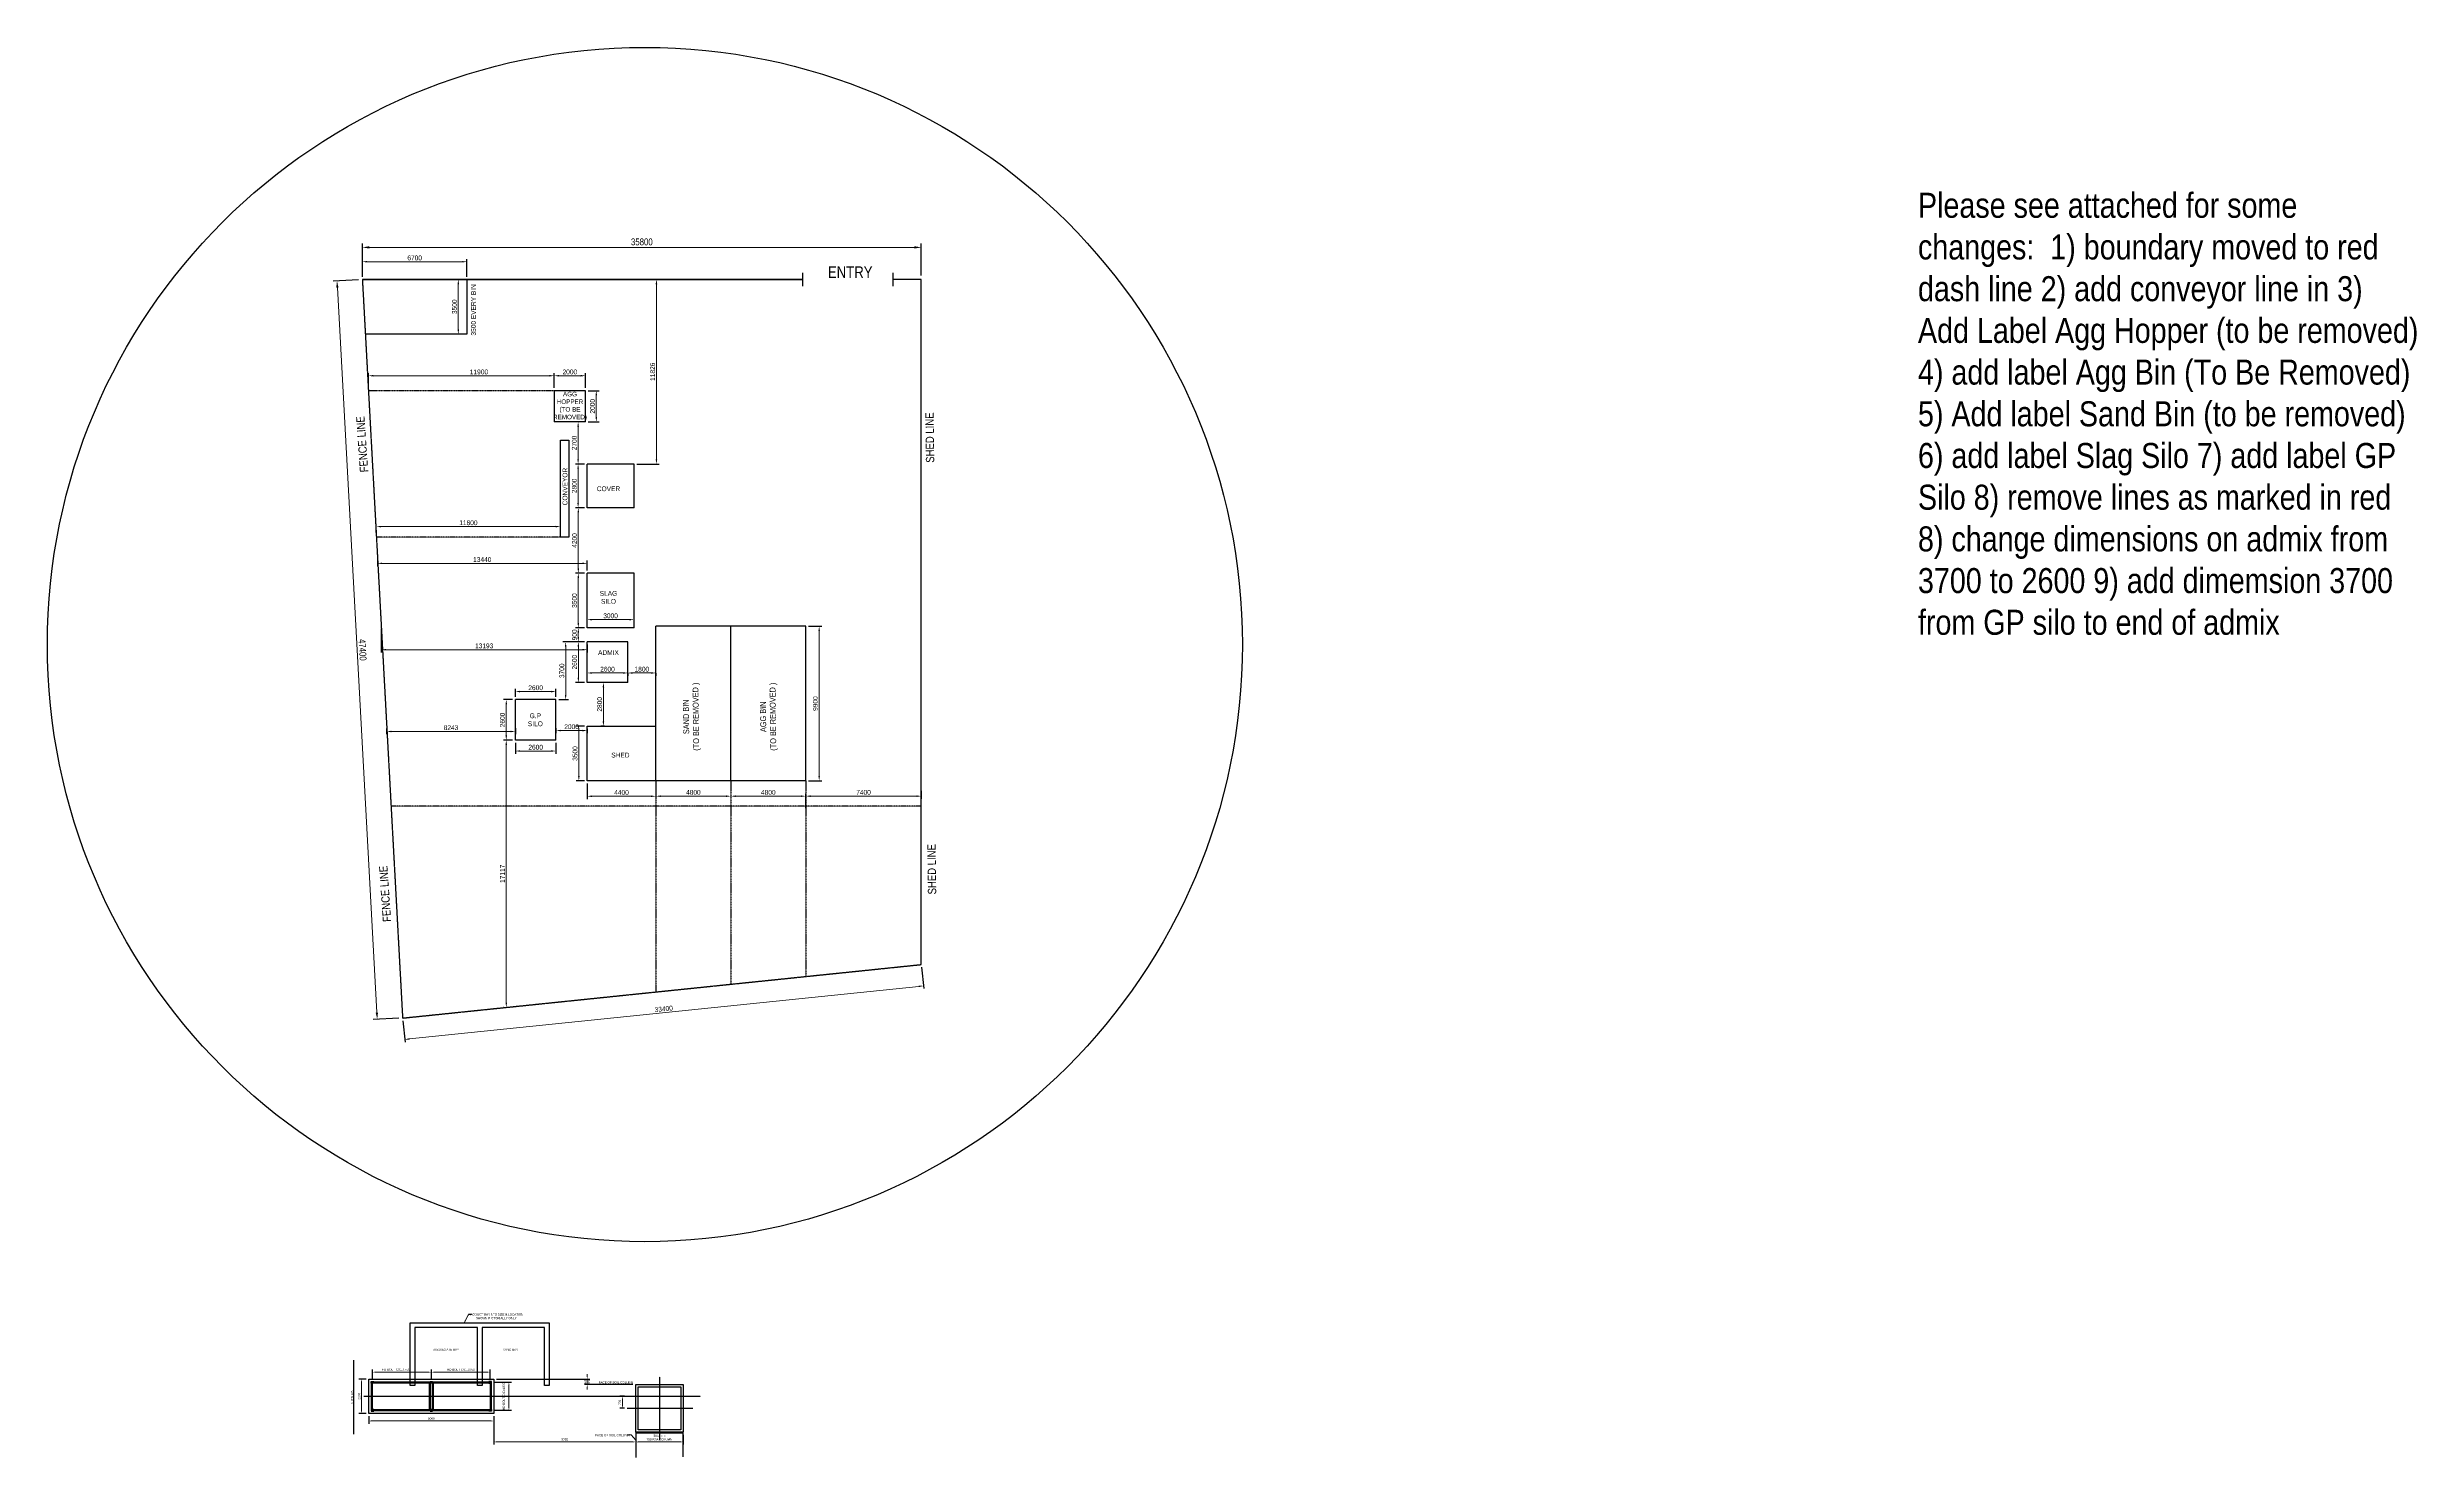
# Model space of a CAD drawing. Header units: metres. Extents: x 3919971 to 4071715, y -230135 to -139763.
import ezdxf

# ---------------------------------------------------------------- set-up
doc = ezdxf.new("R2010")
doc.units = ezdxf.units.M
doc.header["$LTSCALE"] = 1.5
doc.header["$MEASUREMENT"] = 0
doc.linetypes.add('CENTERX2', pattern=[4, 2.5, -0.5, 0.5, -0.5])
doc.linetypes.add('HIDDEN', pattern=[0.375, 0.25, -0.125])
doc.layers.get('0').update_dxf_attribs({"linetype": 'CONTINUOUS'})
doc.layers.get('DEFPOINTS').update_dxf_attribs({"linetype": 'CONTINUOUS'})
doc.layers.add('Dim', color=6, linetype='CONTINUOUS')
doc.styles.get("Standard").update_dxf_attribs({"font": 'ARIALN.TTF'})
doc.dimstyles.new('MDCG', dxfattribs={"dimscale": 0, "dimtxt": 1.75, "dimasz": 1.75, "dimexe": 1, "dimexo": 1, "dimgap": 0.5, "dimtad": 1, "dimdec": 0, "dimzin": 0, "dimdsep": 46, "dimtxsty": 'Standard', "dimcen": 3.5, "dimclrd": 6, "dimclre": 6, "dimclrt": 3, "dimadec": 0, "dimazin": 0, "dimtfac": 1, "dimtdec": 0, "dimtmove": 2, "dimatfit": 2, "dimfxl": 1, "dimtolj": 1, "dimtzin": 0, "dimlwd": 18, "dimarcsym": 0})

# ---------------------------------------------------------------- blocks, each defined once
blk = doc.blocks.new('*D32')
at = {"layer": 'DEFPOINTS', "color": 0, "transparency": 16777216}
for p in [(3940144, -152580), (3940144, -154637), (3975944, -154637)]:
    blk.add_point(p, dxfattribs=at)
at = {"layer": 'Dim', "color": 6, "lineweight": -2, "transparency": 16777216}
for p, q in [((3940144, -154387), (3940144, -152330)), ((3975944, -154387), (3975944, -152330))]:
    blk.add_line(p, q, dxfattribs=at)
at = {"layer": 'Dim', "color": 6, "lineweight": 18, "transparency": 16777216}
blk.add_line((3975506, -152580), (3940581, -152580), dxfattribs=at)
at = {"layer": 'Dim', "color": 6, "transparency": 16777216}
for points in [[(3940581, -152507), (3940581, -152653), (3940144, -152580)], [(3975506, -152507), (3975506, -152653), (3975944, -152580)]]:
    blk.add_solid(points, dxfattribs=at)
at = {"layer": 'Dim', "color": 3, "transparency": 16777216, "insert": (3958044, -152231), "char_height": 437.5, "attachment_point": 5}
blk.add_mtext('\\A1;35800', dxfattribs=at)
blk = doc.blocks.new('*D31')
at = {"layer": 'DEFPOINTS', "color": 0, "transparency": 16777216}
for p in [(3975944, -198537), (3976085, -199906), (3942720, -201967)]:
    blk.add_point(p, dxfattribs=at)
at = {"layer": 'Dim', "color": 6, "lineweight": -2, "transparency": 16777216}
for p, q in [((3975962, -198711), (3976103, -200080)), ((3942738, -202141), (3942879, -203510))]:
    blk.add_line(p, q, dxfattribs=at)
at = {"layer": 'Dim', "color": 6, "lineweight": 18, "transparency": 16777216}
blk.add_line((3943166, -203305), (3975780, -199938), dxfattribs=at)
at = {"layer": 'Dim', "color": 6, "transparency": 16777216}
for points in [[(3975775, -199887), (3975786, -199988), (3976085, -199906)], [(3943161, -203254), (3943171, -203355), (3942862, -203336)]]:
    blk.add_solid(points, dxfattribs=at)
at = {"layer": 'Dim', "color": 3, "transparency": 16777216, "insert": (3959448, -201379), "char_height": 306.3, "attachment_point": 5, "rotation": 5.89422}
blk.add_mtext('\\A1;33400', dxfattribs=at)
blk = doc.blocks.new('*D30')
at = {"layer": 'DEFPOINTS', "color": 0, "transparency": 16777216}
for p in [(3938520, -154725), (3940144, -154637), (3942720, -201967)]:
    blk.add_point(p, dxfattribs=at)
at = {"layer": 'Dim', "color": 6, "lineweight": -2, "transparency": 16777216}
for p, q in [((3939894, -154651), (3938271, -154739)), ((3942471, -201980), (3940847, -202069))]:
    blk.add_line(p, q, dxfattribs=at)
at = {"layer": 'Dim', "color": 6, "lineweight": 18, "transparency": 16777216}
blk.add_line((3941073, -201618), (3938544, -155162), dxfattribs=at)
at = {"layer": 'Dim', "color": 6, "transparency": 16777216}
for points in [[(3938617, -155158), (3938471, -155166), (3938520, -154725)], [(3941146, -201614), (3941000, -201622), (3941097, -202055)]]:
    blk.add_solid(points, dxfattribs=at)
at = {"layer": 'Dim', "color": 3, "transparency": 16777216, "insert": (3940157, -178371), "char_height": 437.5, "attachment_point": 5, "rotation": 273.11603}
blk.add_mtext('\\A1;47400', dxfattribs=at)
blk = doc.blocks.new('*D1')
at = {"color": 6, "lineweight": -2, "transparency": 16777216}
for p, q in [((3968544, -188021), (3968544, -187573)), ((3975944, -187397), (3975944, -187923))]:
    blk.add_line(p, q, dxfattribs=at)
at = {"color": 6, "lineweight": 18, "transparency": 16777216}
blk.add_line((3975637, -187748), (3968850, -187748), dxfattribs=at)
at = {"color": 6, "transparency": 16777216}
for points in [[(3968850, -187697), (3968850, -187799), (3968544, -187748)], [(3975637, -187697), (3975637, -187799), (3975944, -187748)]]:
    blk.add_solid(points, dxfattribs=at)
at = {"layer": 'DEFPOINTS', "color": 0, "transparency": 16777216}
for p in [(3968544, -187748), (3975944, -187222), (3968544, -188196)]:
    blk.add_point(p, dxfattribs=at)
at = {"color": 3, "transparency": 16777216, "insert": (3972244, -187504), "char_height": 306.3, "attachment_point": 5}
blk.add_mtext('\\A1;7400', dxfattribs=at)
blk = doc.blocks.new('*D2')
at = {"color": 6, "lineweight": 18, "transparency": 16777216}
blk.add_line((3968237, -187748), (3964050, -187748), dxfattribs=at)
at = {"color": 6, "lineweight": -2, "transparency": 16777216}
blk.add_line((3968544, -188507), (3968544, -187573), dxfattribs=at)
at = {"color": 6, "transparency": 16777216}
for points in [[(3964050, -187697), (3964050, -187799), (3963744, -187748)], [(3968237, -187697), (3968237, -187799), (3968544, -187748)]]:
    blk.add_solid(points, dxfattribs=at)
at = {"layer": 'DEFPOINTS', "color": 0, "transparency": 16777216}
for p in [(3963744, -187748), (3963744, -187748), (3968544, -188682)]:
    blk.add_point(p, dxfattribs=at)
at = {"color": 3, "transparency": 16777216, "insert": (3966144, -187504), "char_height": 306.3, "attachment_point": 5}
blk.add_mtext('\\A1;4800', dxfattribs=at)
blk = doc.blocks.new('*D3')
at = {"color": 6, "lineweight": 18, "transparency": 16777216}
blk.add_line((3963437, -187748), (3959250, -187748), dxfattribs=at)
at = {"color": 6, "transparency": 16777216}
for points in [[(3959250, -187697), (3959250, -187799), (3958944, -187748)], [(3963437, -187697), (3963437, -187799), (3963744, -187748)]]:
    blk.add_solid(points, dxfattribs=at)
at = {"layer": 'DEFPOINTS', "color": 0, "transparency": 16777216}
for p in [(3958944, -187748), (3958944, -187748), (3963744, -187748)]:
    blk.add_point(p, dxfattribs=at)
at = {"color": 3, "transparency": 16777216, "insert": (3961344, -187504), "char_height": 306.3, "attachment_point": 5}
blk.add_mtext('\\A1;4800', dxfattribs=at)
blk = doc.blocks.new('*D4')
at = {"color": 6, "lineweight": -2, "transparency": 16777216}
for p, q in [((3968719, -176863), (3969577, -176863)), ((3968719, -186763), (3969577, -186763))]:
    blk.add_line(p, q, dxfattribs=at)
at = {"color": 6, "lineweight": 18, "transparency": 16777216}
blk.add_line((3969402, -186456), (3969402, -177169), dxfattribs=at)
at = {"color": 6, "transparency": 16777216}
for points in [[(3969351, -177169), (3969453, -177169), (3969402, -176863)], [(3969351, -186456), (3969453, -186456), (3969402, -186763)]]:
    blk.add_solid(points, dxfattribs=at)
at = {"layer": 'DEFPOINTS', "color": 0, "transparency": 16777216}
for p in [(3968544, -176863), (3969402, -176863), (3968544, -186763)]:
    blk.add_point(p, dxfattribs=at)
at = {"color": 3, "transparency": 16777216, "insert": (3969158, -181813), "char_height": 306.3, "attachment_point": 5, "rotation": 90}
blk.add_mtext('\\A1;9900', dxfattribs=at)
blk = doc.blocks.new('*D5')
at = {"color": 6, "lineweight": -2, "transparency": 16777216}
for p, q in [((3954544, -186938), (3954544, -187929)), ((3958944, -187409), (3958944, -187929))]:
    blk.add_line(p, q, dxfattribs=at)
at = {"color": 6, "lineweight": 18, "transparency": 16777216}
blk.add_line((3958637, -187754), (3954850, -187754), dxfattribs=at)
at = {"color": 6, "transparency": 16777216}
for points in [[(3954850, -187703), (3954850, -187805), (3954544, -187754)], [(3958637, -187703), (3958637, -187805), (3958944, -187754)]]:
    blk.add_solid(points, dxfattribs=at)
at = {"layer": 'DEFPOINTS', "color": 0, "transparency": 16777216}
for p in [(3954544, -186763), (3954544, -187754), (3958944, -187234)]:
    blk.add_point(p, dxfattribs=at)
at = {"color": 3, "transparency": 16777216, "insert": (3956744, -187510), "char_height": 306.3, "attachment_point": 5}
blk.add_mtext('\\A1;4400', dxfattribs=at)
blk = doc.blocks.new('*D6')
at = {"color": 6, "lineweight": -2, "transparency": 16777216}
for p, q in [((3954369, -183263), (3953835, -183263)), ((3954369, -186763), (3953835, -186763))]:
    blk.add_line(p, q, dxfattribs=at)
at = {"color": 6, "lineweight": 18, "transparency": 16777216}
blk.add_line((3954010, -186456), (3954010, -183569), dxfattribs=at)
at = {"color": 6, "transparency": 16777216}
for points in [[(3953959, -183569), (3954061, -183569), (3954010, -183263)], [(3953959, -186456), (3954061, -186456), (3954010, -186763)]]:
    blk.add_solid(points, dxfattribs=at)
at = {"layer": 'DEFPOINTS', "color": 0, "transparency": 16777216}
for p in [(3954010, -183263), (3954544, -183263), (3954544, -186763)]:
    blk.add_point(p, dxfattribs=at)
at = {"color": 3, "transparency": 16777216, "insert": (3953766, -185013), "char_height": 306.3, "attachment_point": 5, "rotation": 90}
blk.add_mtext('\\A1;3500', dxfattribs=at)
blk = doc.blocks.new('*D7')
at = {"color": 6, "lineweight": -2, "transparency": 16777216}
for p, q in [((3957144, -179861), (3957144, -180029)), ((3958944, -179861), (3958944, -180029))]:
    blk.add_line(p, q, dxfattribs=at)
at = {"color": 6, "lineweight": 18, "transparency": 16777216}
blk.add_line((3958637, -179854), (3957450, -179854), dxfattribs=at)
at = {"color": 6, "transparency": 16777216}
for points in [[(3957450, -179803), (3957450, -179905), (3957144, -179854)], [(3958637, -179803), (3958637, -179905), (3958944, -179854)]]:
    blk.add_solid(points, dxfattribs=at)
at = {"layer": 'DEFPOINTS', "color": 0, "transparency": 16777216}
for p in [(3957144, -179686), (3957144, -179854), (3958944, -179686)]:
    blk.add_point(p, dxfattribs=at)
at = {"color": 3, "transparency": 16777216, "insert": (3958044, -179610), "char_height": 306.3, "attachment_point": 5}
blk.add_mtext('\\A1;1800', dxfattribs=at)
blk = doc.blocks.new('*D8')
at = {"color": 6, "lineweight": -2, "transparency": 16777216}
for p, q in [((3955743, -180463), (3955408, -180463)), ((3955646, -183263), (3955408, -183263))]:
    blk.add_line(p, q, dxfattribs=at)
at = {"color": 6, "lineweight": 18, "transparency": 16777216}
blk.add_line((3955583, -182956), (3955583, -180769), dxfattribs=at)
at = {"color": 6, "transparency": 16777216}
for points in [[(3955532, -180769), (3955634, -180769), (3955583, -180463)], [(3955532, -182956), (3955634, -182956), (3955583, -183263)]]:
    blk.add_solid(points, dxfattribs=at)
at = {"layer": 'DEFPOINTS', "color": 0, "transparency": 16777216}
for p in [(3955583, -180463), (3955918, -180463), (3955821, -183263)]:
    blk.add_point(p, dxfattribs=at)
at = {"color": 3, "transparency": 16777216, "insert": (3955339, -181863), "char_height": 306.3, "attachment_point": 5, "rotation": 90}
blk.add_mtext('\\A1;2800', dxfattribs=at)
blk = doc.blocks.new('*D27')
at = {"color": 6, "lineweight": -2, "transparency": 16777216}
for p, q in [((3949769, -184163), (3949186, -184163)), ((3949197, -201280), (3949186, -201280))]:
    blk.add_line(p, q, dxfattribs=at)
at = {"color": 6, "lineweight": 18, "transparency": 16777216}
blk.add_line((3949361, -184469), (3949361, -200974), dxfattribs=at)
at = {"color": 6, "transparency": 16777216}
for points in [[(3949310, -184469), (3949412, -184469), (3949361, -184163)], [(3949310, -200974), (3949412, -200974), (3949361, -201280)]]:
    blk.add_solid(points, dxfattribs=at)
at = {"layer": 'DEFPOINTS', "color": 0, "transparency": 16777216}
for p in [(3949944, -184163), (3949361, -201280), (3949372, -201280)]:
    blk.add_point(p, dxfattribs=at)
at = {"color": 3, "transparency": 16777216, "insert": (3949120, -192721), "char_height": 306.3, "attachment_point": 5, "rotation": 90}
blk.add_mtext('\\A1;17117', dxfattribs=at)
blk = doc.blocks.new('*D24')
at = {"color": 6, "lineweight": -2, "transparency": 16777216}
for p, q in [((3949944, -184338), (3949944, -185030)), ((3952544, -184338), (3952544, -185030))]:
    blk.add_line(p, q, dxfattribs=at)
at = {"color": 6, "lineweight": 18, "transparency": 16777216}
blk.add_line((3952237, -184855), (3950250, -184855), dxfattribs=at)
at = {"color": 6, "transparency": 16777216}
for points in [[(3950250, -184804), (3950250, -184906), (3949944, -184855)], [(3952237, -184804), (3952237, -184906), (3952544, -184855)]]:
    blk.add_solid(points, dxfattribs=at)
at = {"layer": 'DEFPOINTS', "color": 0, "transparency": 16777216}
for p in [(3949944, -184163), (3949944, -184855), (3952544, -184163)]:
    blk.add_point(p, dxfattribs=at)
at = {"color": 3, "transparency": 16777216, "insert": (3951244, -184611), "char_height": 306.3, "attachment_point": 5}
blk.add_mtext('\\A1;2600', dxfattribs=at)
blk = doc.blocks.new('*D25')
at = {"color": 6, "lineweight": -2, "transparency": 16777216}
for p, q in [((3949769, -181563), (3949186, -181563)), ((3949769, -184163), (3949186, -184163))]:
    blk.add_line(p, q, dxfattribs=at)
at = {"color": 6, "lineweight": 18, "transparency": 16777216}
blk.add_line((3949361, -183856), (3949361, -181869), dxfattribs=at)
at = {"color": 6, "transparency": 16777216}
for points in [[(3949310, -181869), (3949412, -181869), (3949361, -181563)], [(3949310, -183856), (3949412, -183856), (3949361, -184163)]]:
    blk.add_solid(points, dxfattribs=at)
at = {"layer": 'DEFPOINTS', "color": 0, "transparency": 16777216}
for p in [(3949361, -181563), (3949944, -181563), (3949944, -184163)]:
    blk.add_point(p, dxfattribs=at)
at = {"color": 3, "transparency": 16777216, "insert": (3949117, -182863), "char_height": 306.3, "attachment_point": 5, "rotation": 90}
blk.add_mtext('\\A1;2600', dxfattribs=at)
blk = doc.blocks.new('*D28')
at = {"color": 6, "lineweight": -2, "transparency": 16777216}
for p, q in [((3952544, -183396), (3952544, -183718)), ((3954544, -183438), (3954544, -183718))]:
    blk.add_line(p, q, dxfattribs=at)
at = {"color": 6, "lineweight": 18, "transparency": 16777216}
blk.add_line((3954237, -183543), (3952850, -183543), dxfattribs=at)
at = {"color": 6, "transparency": 16777216}
for points in [[(3952850, -183492), (3952850, -183594), (3952544, -183543)], [(3954237, -183492), (3954237, -183594), (3954544, -183543)]]:
    blk.add_solid(points, dxfattribs=at)
at = {"layer": 'DEFPOINTS', "color": 0, "transparency": 16777216}
for p in [(3952544, -183221), (3952544, -183543), (3954544, -183263)]:
    blk.add_point(p, dxfattribs=at)
at = {"color": 3, "transparency": 16777216, "insert": (3953544, -183299), "char_height": 306.3, "attachment_point": 5}
blk.add_mtext('\\A1;2000', dxfattribs=at)
blk = doc.blocks.new('*D26')
at = {"color": 6, "lineweight": -2, "transparency": 16777216}
for p, q in [((3949944, -181388), (3949944, -180870)), ((3952544, -181388), (3952544, -180870))]:
    blk.add_line(p, q, dxfattribs=at)
at = {"color": 6, "lineweight": 18, "transparency": 16777216}
blk.add_line((3952237, -181045), (3950250, -181045), dxfattribs=at)
at = {"color": 6, "transparency": 16777216}
for points in [[(3950250, -180994), (3950250, -181096), (3949944, -181045)], [(3952237, -180994), (3952237, -181096), (3952544, -181045)]]:
    blk.add_solid(points, dxfattribs=at)
at = {"layer": 'DEFPOINTS', "color": 0, "transparency": 16777216}
for p in [(3949944, -181045), (3949944, -181563), (3952544, -181563)]:
    blk.add_point(p, dxfattribs=at)
at = {"color": 3, "transparency": 16777216, "insert": (3951244, -180801), "char_height": 306.3, "attachment_point": 5}
blk.add_mtext('\\A1;2600', dxfattribs=at)
blk = doc.blocks.new('*D29')
at = {"color": 6, "lineweight": -2, "transparency": 16777216}
for p, q in [((3941701, -183419), (3941701, -183778)), ((3949944, -183396), (3949944, -183778))]:
    blk.add_line(p, q, dxfattribs=at)
at = {"color": 6, "lineweight": 18, "transparency": 16777216}
blk.add_line((3949637, -183603), (3942007, -183603), dxfattribs=at)
at = {"color": 6, "transparency": 16777216}
for points in [[(3942007, -183552), (3942007, -183654), (3941701, -183603)], [(3949637, -183552), (3949637, -183654), (3949944, -183603)]]:
    blk.add_solid(points, dxfattribs=at)
at = {"layer": 'DEFPOINTS', "color": 0, "transparency": 16777216}
for p in [(3941701, -183244), (3941701, -183603), (3949944, -183221)]:
    blk.add_point(p, dxfattribs=at)
at = {"color": 3, "transparency": 16777216, "insert": (3945822, -183359), "char_height": 306.3, "attachment_point": 5}
blk.add_mtext('\\A1;8243', dxfattribs=at)
blk = doc.blocks.new('*D34')
at = {"color": 6, "lineweight": -2, "transparency": 16777216}
for p, q in [((3954369, -177863), (3953803, -177863)), ((3954369, -180463), (3953803, -180463))]:
    blk.add_line(p, q, dxfattribs=at)
at = {"color": 6, "lineweight": 18, "transparency": 16777216}
blk.add_line((3953978, -178169), (3953978, -180156), dxfattribs=at)
at = {"color": 6, "transparency": 16777216}
for points in [[(3953927, -178169), (3954029, -178169), (3953978, -177863)], [(3953927, -180156), (3954029, -180156), (3953978, -180463)]]:
    blk.add_solid(points, dxfattribs=at)
at = {"layer": 'DEFPOINTS', "color": 0, "transparency": 16777216}
for p in [(3954544, -177863), (3953978, -180463), (3954544, -180463)]:
    blk.add_point(p, dxfattribs=at)
at = {"color": 3, "transparency": 16777216, "insert": (3953734, -179163), "char_height": 306.3, "attachment_point": 5, "rotation": 90}
blk.add_mtext('\\A1;2600', dxfattribs=at)
blk = doc.blocks.new('*D35')
at = {"color": 6, "lineweight": -2, "transparency": 16777216}
for p, q in [((3954544, -179855), (3954544, -179679)), ((3957144, -180029), (3957144, -180029))]:
    blk.add_line(p, q, dxfattribs=at)
at = {"color": 6, "lineweight": 18, "transparency": 16777216}
blk.add_line((3956837, -179854), (3954850, -179854), dxfattribs=at)
at = {"color": 6, "transparency": 16777216}
for points in [[(3954850, -179803), (3954850, -179905), (3954544, -179854)], [(3956837, -179803), (3956837, -179905), (3957144, -179854)]]:
    blk.add_solid(points, dxfattribs=at)
at = {"layer": 'DEFPOINTS', "color": 0, "transparency": 16777216}
for p in [(3954544, -179854), (3954544, -180030), (3957144, -179854)]:
    blk.add_point(p, dxfattribs=at)
at = {"color": 3, "transparency": 16777216, "insert": (3955844, -179610), "char_height": 306.3, "attachment_point": 5}
blk.add_mtext('\\A1;2600', dxfattribs=at)
blk = doc.blocks.new('*D22')
at = {"color": 6, "lineweight": -2, "transparency": 16777216}
for p, q in [((3941351, -176993), (3941351, -178538)), ((3954544, -178038), (3954544, -178538))]:
    blk.add_line(p, q, dxfattribs=at)
at = {"color": 6, "lineweight": 18, "transparency": 16777216}
blk.add_line((3954237, -178363), (3941657, -178363), dxfattribs=at)
at = {"color": 6, "transparency": 16777216}
for points in [[(3941657, -178312), (3941657, -178414), (3941351, -178363)], [(3954237, -178312), (3954237, -178414), (3954544, -178363)]]:
    blk.add_solid(points, dxfattribs=at)
at = {"layer": 'DEFPOINTS', "color": 0, "transparency": 16777216}
for p in [(3941351, -176818), (3941351, -178363), (3954544, -177863)]:
    blk.add_point(p, dxfattribs=at)
at = {"color": 3, "transparency": 16777216, "insert": (3947947, -178119), "char_height": 306.3, "attachment_point": 5}
blk.add_mtext('\\A1;13193', dxfattribs=at)
blk = doc.blocks.new('*D21')
at = {"color": 6, "lineweight": -2, "transparency": 16777216}
for p, q in [((3954544, -176788), (3954544, -176261)), ((3957544, -176788), (3957544, -176261))]:
    blk.add_line(p, q, dxfattribs=at)
at = {"color": 6, "lineweight": 18, "transparency": 16777216}
blk.add_line((3954850, -176436), (3957237, -176436), dxfattribs=at)
at = {"color": 6, "transparency": 16777216}
for points in [[(3954850, -176385), (3954850, -176487), (3954544, -176436)], [(3957237, -176385), (3957237, -176487), (3957544, -176436)]]:
    blk.add_solid(points, dxfattribs=at)
at = {"layer": 'DEFPOINTS', "color": 0, "transparency": 16777216}
for p in [(3954544, -176963), (3957544, -176436), (3957544, -176963)]:
    blk.add_point(p, dxfattribs=at)
at = {"color": 3, "transparency": 16777216, "insert": (3956044, -176192), "char_height": 306.3, "attachment_point": 5}
blk.add_mtext('\\A1;3000', dxfattribs=at)
blk = doc.blocks.new('*D17')
at = {"color": 6, "lineweight": -2, "transparency": 16777216}
for p, q in [((3954369, -173463), (3953800, -173463)), ((3954369, -176963), (3953800, -176963))]:
    blk.add_line(p, q, dxfattribs=at)
at = {"color": 6, "lineweight": 18, "transparency": 16777216}
blk.add_line((3953975, -176656), (3953975, -173769), dxfattribs=at)
at = {"color": 6, "transparency": 16777216}
for points in [[(3953924, -173769), (3954026, -173769), (3953975, -173463)], [(3953924, -176656), (3954026, -176656), (3953975, -176963)]]:
    blk.add_solid(points, dxfattribs=at)
at = {"layer": 'DEFPOINTS', "color": 0, "transparency": 16777216}
for p in [(3953975, -173463), (3954544, -173463), (3954544, -176963)]:
    blk.add_point(p, dxfattribs=at)
at = {"color": 3, "transparency": 16777216, "insert": (3953731, -175213), "char_height": 306.3, "attachment_point": 5, "rotation": 90}
blk.add_mtext('\\A1;3500', dxfattribs=at)
blk = doc.blocks.new('*D18')
at = {"color": 6, "lineweight": -2, "transparency": 16777216}
for p, q in [((3954369, -169263), (3953800, -169263)), ((3954369, -173463), (3953800, -173463))]:
    blk.add_line(p, q, dxfattribs=at)
at = {"color": 6, "lineweight": 18, "transparency": 16777216}
blk.add_line((3953975, -173156), (3953975, -169569), dxfattribs=at)
at = {"color": 6, "transparency": 16777216}
for points in [[(3953924, -169569), (3954026, -169569), (3953975, -169263)], [(3953924, -173156), (3954026, -173156), (3953975, -173463)]]:
    blk.add_solid(points, dxfattribs=at)
at = {"layer": 'DEFPOINTS', "color": 0, "transparency": 16777216}
for p in [(3953975, -169263), (3954544, -169263), (3954544, -173463)]:
    blk.add_point(p, dxfattribs=at)
at = {"color": 3, "transparency": 16777216, "insert": (3953731, -171363), "char_height": 306.3, "attachment_point": 5, "rotation": 90}
blk.add_mtext('\\A1;4200', dxfattribs=at)
blk = doc.blocks.new('*D19')
at = {"color": 6, "lineweight": -2, "transparency": 16777216}
for p, q in [((3941104, -172448), (3941104, -173004)), ((3954544, -173288), (3954544, -172654))]:
    blk.add_line(p, q, dxfattribs=at)
at = {"color": 6, "lineweight": 18, "transparency": 16777216}
blk.add_line((3954237, -172829), (3941410, -172829), dxfattribs=at)
at = {"color": 6, "transparency": 16777216}
for points in [[(3941410, -172778), (3941410, -172880), (3941104, -172829)], [(3954237, -172778), (3954237, -172880), (3954544, -172829)]]:
    blk.add_solid(points, dxfattribs=at)
at = {"layer": 'DEFPOINTS', "color": 0, "transparency": 16777216}
for p in [(3941104, -172273), (3941104, -172829), (3954544, -173463)]:
    blk.add_point(p, dxfattribs=at)
at = {"color": 3, "transparency": 16777216, "insert": (3947824, -172585), "char_height": 306.3, "attachment_point": 5}
blk.add_mtext('\\A1;13440', dxfattribs=at)
blk = doc.blocks.new('*D9')
at = {"color": 6, "lineweight": -2, "transparency": 16777216}
for p, q in [((3940144, -154462), (3940144, -153326)), ((3946844, -154462), (3946844, -153326))]:
    blk.add_line(p, q, dxfattribs=at)
at = {"color": 6, "lineweight": 18, "transparency": 16777216}
blk.add_line((3940450, -153501), (3946537, -153501), dxfattribs=at)
at = {"color": 6, "transparency": 16777216}
for points in [[(3940450, -153450), (3940450, -153552), (3940144, -153501)], [(3946537, -153450), (3946537, -153552), (3946844, -153501)]]:
    blk.add_solid(points, dxfattribs=at)
at = {"layer": 'DEFPOINTS', "color": 0, "transparency": 16777216}
for p in [(3940144, -154637), (3946844, -153501), (3946844, -154637)]:
    blk.add_point(p, dxfattribs=at)
at = {"color": 3, "transparency": 16777216, "insert": (3943494, -153257), "char_height": 306.3, "attachment_point": 5}
blk.add_mtext('\\A1;6700', dxfattribs=at)
blk = doc.blocks.new('*D10')
at = {"color": 6, "lineweight": -2, "transparency": 16777216}
for p, q in [((3957719, -154637), (3959155, -154637)), ((3957719, -166463), (3959155, -166463))]:
    blk.add_line(p, q, dxfattribs=at)
at = {"color": 6, "lineweight": 18, "transparency": 16777216}
blk.add_line((3958980, -166156), (3958980, -154943), dxfattribs=at)
at = {"color": 6, "transparency": 16777216}
for points in [[(3958929, -154943), (3959031, -154943), (3958980, -154637)], [(3958929, -166156), (3959031, -166156), (3958980, -166463)]]:
    blk.add_solid(points, dxfattribs=at)
at = {"layer": 'DEFPOINTS', "color": 0, "transparency": 16777216}
for p in [(3957544, -154637), (3958980, -154637), (3957544, -166463)]:
    blk.add_point(p, dxfattribs=at)
at = {"color": 3, "transparency": 16777216, "insert": (3958736, -160550), "char_height": 306.3, "attachment_point": 5, "rotation": 90}
blk.add_mtext('\\A1;11826', dxfattribs=at)
blk = doc.blocks.new('*D11')
at = {"color": 6, "lineweight": -2, "transparency": 16777216}
for p, q in [((3954369, -166463), (3953789, -166463)), ((3954369, -169263), (3953789, -169263))]:
    blk.add_line(p, q, dxfattribs=at)
at = {"color": 6, "lineweight": 18, "transparency": 16777216}
blk.add_line((3953964, -166769), (3953964, -168956), dxfattribs=at)
at = {"color": 6, "transparency": 16777216}
for points in [[(3953913, -166769), (3954015, -166769), (3953964, -166463)], [(3953913, -168956), (3954015, -168956), (3953964, -169263)]]:
    blk.add_solid(points, dxfattribs=at)
at = {"layer": 'DEFPOINTS', "color": 0, "transparency": 16777216}
for p in [(3954544, -166463), (3953964, -169263), (3954544, -169263)]:
    blk.add_point(p, dxfattribs=at)
at = {"color": 3, "transparency": 16777216, "insert": (3953720, -167863), "char_height": 306.3, "attachment_point": 5, "rotation": 90}
blk.add_mtext('\\A1;2800', dxfattribs=at)
blk = doc.blocks.new('*D12')
at = {"color": 6, "lineweight": -2, "transparency": 16777216}
for p, q in [((3940531, -161588), (3940531, -160632)), ((3952431, -161588), (3952431, -160632))]:
    blk.add_line(p, q, dxfattribs=at)
at = {"color": 6, "lineweight": 18, "transparency": 16777216}
blk.add_line((3940838, -160807), (3952125, -160807), dxfattribs=at)
at = {"color": 6, "transparency": 16777216}
for points in [[(3940838, -160756), (3940838, -160858), (3940531, -160807)], [(3952125, -160756), (3952125, -160858), (3952431, -160807)]]:
    blk.add_solid(points, dxfattribs=at)
at = {"layer": 'DEFPOINTS', "color": 0, "transparency": 16777216}
for p in [(3952431, -160807), (3940531, -161763), (3952431, -161763)]:
    blk.add_point(p, dxfattribs=at)
at = {"color": 3, "transparency": 16777216, "insert": (3947612, -160563), "char_height": 306.3, "attachment_point": 5}
blk.add_mtext('\\A1;11900', dxfattribs=at)
blk = doc.blocks.new('*D13')
at = {"color": 6, "lineweight": -2, "transparency": 16777216}
for p, q in [((3952431, -161588), (3952431, -160632)), ((3954431, -161588), (3954431, -160632))]:
    blk.add_line(p, q, dxfattribs=at)
at = {"color": 6, "lineweight": 18, "transparency": 16777216}
blk.add_line((3952738, -160807), (3954125, -160807), dxfattribs=at)
at = {"color": 6, "transparency": 16777216}
for points in [[(3952738, -160756), (3952738, -160858), (3952431, -160807)], [(3954125, -160756), (3954125, -160858), (3954431, -160807)]]:
    blk.add_solid(points, dxfattribs=at)
at = {"layer": 'DEFPOINTS', "color": 0, "transparency": 16777216}
for p in [(3954431, -160807), (3952431, -161763), (3954431, -161763)]:
    blk.add_point(p, dxfattribs=at)
at = {"color": 3, "transparency": 16777216, "insert": (3953431, -160563), "char_height": 306.3, "attachment_point": 5}
blk.add_mtext('\\A1;2000', dxfattribs=at)
blk = doc.blocks.new('*D14')
at = {"color": 6, "lineweight": -2, "transparency": 16777216}
for p, q in [((3954606, -161763), (3955303, -161763)), ((3954606, -163763), (3955303, -163763))]:
    blk.add_line(p, q, dxfattribs=at)
at = {"color": 6, "lineweight": 18, "transparency": 16777216}
blk.add_line((3955128, -162069), (3955128, -163456), dxfattribs=at)
at = {"color": 6, "transparency": 16777216}
for points in [[(3955077, -162069), (3955179, -162069), (3955128, -161763)], [(3955077, -163456), (3955179, -163456), (3955128, -163763)]]:
    blk.add_solid(points, dxfattribs=at)
at = {"layer": 'DEFPOINTS', "color": 0, "transparency": 16777216}
for p in [(3954431, -161763), (3954431, -163763), (3955128, -163763)]:
    blk.add_point(p, dxfattribs=at)
at = {"color": 3, "transparency": 16777216, "insert": (3954884, -162763), "char_height": 306.3, "attachment_point": 5, "rotation": 90}
blk.add_mtext('\\A1;2000', dxfattribs=at)
blk = doc.blocks.new('*D15')
at = {"color": 6, "lineweight": -2, "transparency": 16777216}
for p, q in [((3953956, -163763), (3953789, -163763)), ((3954369, -166463), (3953789, -166463))]:
    blk.add_line(p, q, dxfattribs=at)
at = {"color": 6, "lineweight": 18, "transparency": 16777216}
blk.add_line((3953964, -166156), (3953964, -164069), dxfattribs=at)
at = {"color": 6, "transparency": 16777216}
for points in [[(3953913, -164069), (3954015, -164069), (3953964, -163763)], [(3953913, -166156), (3954015, -166156), (3953964, -166463)]]:
    blk.add_solid(points, dxfattribs=at)
at = {"layer": 'DEFPOINTS', "color": 0, "transparency": 16777216}
for p in [(3953964, -163763), (3954131, -163763), (3954544, -166463)]:
    blk.add_point(p, dxfattribs=at)
at = {"color": 3, "transparency": 16777216, "insert": (3953720, -165113), "char_height": 306.3, "attachment_point": 5, "rotation": 90}
blk.add_mtext('\\A1;2700', dxfattribs=at)
blk = doc.blocks.new('*D16')
at = {"color": 6, "lineweight": -2, "transparency": 16777216}
for p, q in [((3946669, -154637), (3946114, -154637)), ((3946669, -158137), (3946114, -158137))]:
    blk.add_line(p, q, dxfattribs=at)
at = {"color": 6, "lineweight": 18, "transparency": 16777216}
blk.add_line((3946289, -157831), (3946289, -154943), dxfattribs=at)
at = {"color": 6, "transparency": 16777216}
for points in [[(3946238, -154943), (3946340, -154943), (3946289, -154637)], [(3946238, -157831), (3946340, -157831), (3946289, -158137)]]:
    blk.add_solid(points, dxfattribs=at)
at = {"layer": 'DEFPOINTS', "color": 0, "transparency": 16777216}
for p in [(3946289, -154637), (3946844, -154637), (3946844, -158137)]:
    blk.add_point(p, dxfattribs=at)
at = {"color": 3, "transparency": 16777216, "insert": (3946045, -156387), "char_height": 306.3, "attachment_point": 5, "rotation": 90}
blk.add_mtext('\\A1;3500', dxfattribs=at)
blk = doc.blocks.new('*D20')
at = {"color": 6, "lineweight": -2, "transparency": 16777216}
for p, q in [((3954369, -176963), (3953800, -176963)), ((3954369, -177863), (3953800, -177863))]:
    blk.add_line(p, q, dxfattribs=at)
at = {"color": 6, "lineweight": 18, "transparency": 16777216}
blk.add_line((3953975, -177556), (3953975, -177269), dxfattribs=at)
at = {"color": 6, "transparency": 16777216}
for points in [[(3953924, -177269), (3954026, -177269), (3953975, -176963)], [(3953924, -177556), (3954026, -177556), (3953975, -177863)]]:
    blk.add_solid(points, dxfattribs=at)
at = {"layer": 'DEFPOINTS', "color": 0, "transparency": 16777216}
for p in [(3953975, -176963), (3954544, -176963), (3954544, -177863)]:
    blk.add_point(p, dxfattribs=at)
at = {"color": 3, "transparency": 16777216, "insert": (3953731, -177413), "char_height": 306.3, "attachment_point": 5, "rotation": 90}
blk.add_mtext('\\A1;900', dxfattribs=at)
blk = doc.blocks.new('*D23')
at = {"color": 6, "lineweight": -2, "transparency": 16777216}
for p, q in [((3954369, -177863), (3952991, -177863)), ((3952719, -181563), (3953341, -181563))]:
    blk.add_line(p, q, dxfattribs=at)
at = {"color": 6, "lineweight": 18, "transparency": 16777216}
blk.add_line((3953166, -181256), (3953166, -178169), dxfattribs=at)
at = {"color": 6, "transparency": 16777216}
for points in [[(3953115, -178169), (3953217, -178169), (3953166, -177863)], [(3953115, -181256), (3953217, -181256), (3953166, -181563)]]:
    blk.add_solid(points, dxfattribs=at)
at = {"layer": 'DEFPOINTS', "color": 0, "transparency": 16777216}
for p in [(3953166, -177863), (3954544, -177863), (3952544, -181563)]:
    blk.add_point(p, dxfattribs=at)
at = {"color": 3, "transparency": 16777216, "insert": (3952922, -179713), "char_height": 306.3, "attachment_point": 5, "rotation": 90}
blk.add_mtext('\\A1;3700', dxfattribs=at)
blk = doc.blocks.new('*D33')
at = {"color": 6, "lineweight": -2, "transparency": 16777216}
for p, q in [((3941036, -170846), (3941036, -170298)), ((3952836, -170984), (3952836, -170298))]:
    blk.add_line(p, q, dxfattribs=at)
at = {"color": 6, "lineweight": 18, "transparency": 16777216}
blk.add_line((3952530, -170473), (3941342, -170473), dxfattribs=at)
at = {"color": 6, "transparency": 16777216}
for points in [[(3941342, -170422), (3941342, -170524), (3941036, -170473)], [(3952530, -170422), (3952530, -170524), (3952836, -170473)]]:
    blk.add_solid(points, dxfattribs=at)
at = {"layer": 'DEFPOINTS', "color": 0, "transparency": 16777216}
for p in [(3941036, -170473), (3941036, -171021), (3952836, -171159)]:
    blk.add_point(p, dxfattribs=at)
at = {"color": 3, "transparency": 16777216, "insert": (3946936, -170230), "char_height": 306.3, "attachment_point": 5}
blk.add_mtext('\\A1;11800', dxfattribs=at)
blk = doc.blocks.new('*D37')
at = {"layer": 'DEFPOINTS', "color": 0, "transparency": 16777216}
for p in [(3940094, -225104), (3940562, -225104), (3940562, -227304)]:
    blk.add_point(p, dxfattribs=at)
at = {"layer": 'Dim', "color": 6, "lineweight": -2, "transparency": 16777216}
for p, q in [((3940387, -225104), (3939919, -225104)), ((3940387, -227304), (3939919, -227304))]:
    blk.add_line(p, q, dxfattribs=at)
at = {"layer": 'Dim', "color": 6, "lineweight": 18, "transparency": 16777216}
blk.add_line((3940094, -227147), (3940094, -225262), dxfattribs=at)
at = {"layer": 'Dim', "color": 6, "transparency": 16777216}
for points in [[(3940068, -225262), (3940120, -225262), (3940094, -225104)], [(3940068, -227147), (3940120, -227147), (3940094, -227304)]]:
    blk.add_solid(points, dxfattribs=at)
at = {"layer": 'Dim', "color": 3, "transparency": 16777216, "insert": (3939935, -226204), "char_height": 140, "attachment_point": 5, "rotation": 90}
blk.add_mtext('\\A1;2200', dxfattribs=at)
blk = doc.blocks.new('*D38')
at = {"layer": 'DEFPOINTS', "color": 0, "transparency": 16777216}
for p in [(3940562, -227304), (3948562, -227304), (3948562, -227787)]:
    blk.add_point(p, dxfattribs=at)
at = {"layer": 'Dim', "color": 6, "lineweight": -2, "transparency": 16777216}
for p, q in [((3940562, -227479), (3940562, -227962)), ((3948562, -227479), (3948562, -227962))]:
    blk.add_line(p, q, dxfattribs=at)
at = {"layer": 'Dim', "color": 6, "lineweight": 18, "transparency": 16777216}
blk.add_line((3940719, -227787), (3948404, -227787), dxfattribs=at)
at = {"layer": 'Dim', "color": 6, "transparency": 16777216}
for points in [[(3940719, -227761), (3940719, -227813), (3940562, -227787)], [(3948404, -227761), (3948404, -227813), (3948562, -227787)]]:
    blk.add_solid(points, dxfattribs=at)
at = {"layer": 'Dim', "color": 3, "transparency": 16777216, "insert": (3944562, -227628), "char_height": 140, "attachment_point": 5}
blk.add_mtext('\\A1;8000', dxfattribs=at)
blk = doc.blocks.new('*D40')
at = {"layer": 'DEFPOINTS', "color": 0, "transparency": 16777216}
for p in [(3940792, -225279), (3944562, -224657), (3944562, -225279)]:
    blk.add_point(p, dxfattribs=at)
at = {"layer": 'Dim', "color": 6, "lineweight": -2, "transparency": 16777216}
for p, q in [((3940792, -225104), (3940792, -224482)), ((3944562, -225104), (3944562, -224482))]:
    blk.add_line(p, q, dxfattribs=at)
at = {"layer": 'Dim', "color": 6, "lineweight": 18, "transparency": 16777216}
blk.add_line((3940949, -224657), (3944404, -224657), dxfattribs=at)
at = {"layer": 'Dim', "color": 6, "transparency": 16777216}
for points in [[(3940949, -224630), (3940949, -224683), (3940792, -224657)], [(3944404, -224630), (3944404, -224683), (3944562, -224657)]]:
    blk.add_solid(points, dxfattribs=at)
at = {"layer": 'Dim', "color": 3, "transparency": 16777216, "insert": (3942274, -224497), "char_height": 140.01, "attachment_point": 5}
blk.add_mtext('\\A1;HD BOLT C/C=3753', dxfattribs=at)
blk = doc.blocks.new('*D41')
at = {"layer": 'DEFPOINTS', "color": 0, "transparency": 16777216}
for p in [(3944562, -224657), (3944562, -225279), (3948332, -225279)]:
    blk.add_point(p, dxfattribs=at)
at = {"layer": 'Dim', "color": 6, "lineweight": -2, "transparency": 16777216}
for p, q in [((3944562, -225104), (3944562, -224482)), ((3948332, -225104), (3948332, -224482))]:
    blk.add_line(p, q, dxfattribs=at)
at = {"layer": 'Dim', "color": 6, "lineweight": 18, "transparency": 16777216}
blk.add_line((3948174, -224657), (3944719, -224657), dxfattribs=at)
at = {"layer": 'Dim', "color": 6, "transparency": 16777216}
for points in [[(3944719, -224630), (3944719, -224683), (3944562, -224657)], [(3948174, -224630), (3948174, -224683), (3948332, -224657)]]:
    blk.add_solid(points, dxfattribs=at)
at = {"layer": 'Dim', "color": 3, "transparency": 16777216, "insert": (3946447, -224497), "char_height": 140.01, "attachment_point": 5}
blk.add_mtext('\\A1;HD BOLT C/C=3753', dxfattribs=at)
blk = doc.blocks.new('*D42')
at = {"layer": 'DEFPOINTS', "color": 0, "transparency": 16777216}
for p in [(3948387, -225307), (3949531, -225307), (3948387, -227102)]:
    blk.add_point(p, dxfattribs=at)
at = {"layer": 'Dim', "color": 6, "lineweight": -2, "transparency": 16777216}
for p, q in [((3948562, -225307), (3949706, -225307)), ((3948562, -227102), (3949706, -227102))]:
    blk.add_line(p, q, dxfattribs=at)
at = {"layer": 'Dim', "color": 6, "lineweight": 18, "transparency": 16777216}
blk.add_line((3949531, -226944), (3949531, -225464), dxfattribs=at)
at = {"layer": 'Dim', "color": 6, "transparency": 16777216}
for points in [[(3949505, -225464), (3949557, -225464), (3949531, -225307)], [(3949505, -226944), (3949557, -226944), (3949531, -227102)]]:
    blk.add_solid(points, dxfattribs=at)
at = {"layer": 'Dim', "color": 3, "transparency": 16777216, "insert": (3949204, -226204), "char_height": 140.01, "attachment_point": 5, "rotation": 90}
blk.add_mtext('\\A1;HD BOLT C/C=1900', dxfattribs=at)
blk = doc.blocks.new('*D43')
at = {"layer": 'DEFPOINTS', "color": 0, "transparency": 16777216}
for p in [(3948562, -227540), (3957650, -228359), (3957650, -229128)]:
    blk.add_point(p, dxfattribs=at)
at = {"layer": 'Dim', "color": 6, "lineweight": -2, "transparency": 16777216}
for p, q in [((3948562, -227715), (3948562, -229303)), ((3957650, -228534), (3957650, -229303))]:
    blk.add_line(p, q, dxfattribs=at)
at = {"layer": 'Dim', "color": 6, "lineweight": 18, "transparency": 16777216}
blk.add_line((3948719, -229128), (3957492, -229128), dxfattribs=at)
at = {"layer": 'Dim', "color": 6, "transparency": 16777216}
for points in [[(3948719, -229102), (3948719, -229154), (3948562, -229128)], [(3957492, -229102), (3957492, -229154), (3957650, -229128)]]:
    blk.add_solid(points, dxfattribs=at)
at = {"layer": 'Dim', "color": 3, "transparency": 16777216, "insert": (3953106, -228969), "char_height": 140, "attachment_point": 5}
blk.add_mtext('\\A1;9088', dxfattribs=at)
blk = doc.blocks.new('*D44')
at = {"layer": 'DEFPOINTS', "color": 0, "transparency": 16777216}
for p in [(3956800, -226204), (3957100, -226204), (3957100, -226974)]:
    blk.add_point(p, dxfattribs=at)
at = {"layer": 'Dim', "color": 6, "lineweight": -2, "transparency": 16777216}
for p, q in [((3956925, -226204), (3956625, -226204)), ((3956925, -226974), (3956625, -226974))]:
    blk.add_line(p, q, dxfattribs=at)
at = {"layer": 'Dim', "color": 6, "lineweight": 18, "transparency": 16777216}
blk.add_line((3956800, -226817), (3956800, -226362), dxfattribs=at)
at = {"layer": 'Dim', "color": 6, "transparency": 16777216}
for points in [[(3956774, -226362), (3956826, -226362), (3956800, -226204)], [(3956774, -226817), (3956826, -226817), (3956800, -226974)]]:
    blk.add_solid(points, dxfattribs=at)
at = {"layer": 'Dim', "color": 3, "transparency": 16777216, "insert": (3956641, -226589), "char_height": 140, "attachment_point": 5, "rotation": 90}
blk.add_mtext('\\A1;770', dxfattribs=at)
blk = doc.blocks.new('*D45')
at = {"layer": 'DEFPOINTS', "color": 0, "transparency": 16777216}
for p in [(3957650, -228495), (3960692, -228495), (3960692, -229128)]:
    blk.add_point(p, dxfattribs=at)
at = {"layer": 'Dim', "color": 6, "lineweight": -2, "transparency": 16777216}
for p, q in [((3957650, -228670), (3957650, -229303)), ((3960692, -228670), (3960692, -229303))]:
    blk.add_line(p, q, dxfattribs=at)
at = {"layer": 'Dim', "color": 6, "lineweight": 18, "transparency": 16777216}
blk.add_line((3957807, -229128), (3960534, -229128), dxfattribs=at)
at = {"layer": 'Dim', "color": 6, "transparency": 16777216}
for points in [[(3957807, -229102), (3957807, -229154), (3957650, -229128)], [(3960534, -229102), (3960534, -229154), (3960692, -229128)]]:
    blk.add_solid(points, dxfattribs=at)
at = {"layer": 'Dim', "color": 3, "transparency": 16777216, "insert": (3959171, -228851), "char_height": 140.01, "attachment_point": 5}
blk.add_mtext('\\A1;3042 b-b\\P150 RSA COLUMN', dxfattribs=at)
blk = doc.blocks.new('*D46')
at = {"layer": 'DEFPOINTS', "color": 0, "transparency": 16777216}
for p in [(3948562, -225104), (3954544, -225453), (3957650, -225453)]:
    blk.add_point(p, dxfattribs=at)
at = {"layer": 'Dim', "color": 6, "lineweight": -2, "transparency": 16777216}
for p, q in [((3948737, -225104), (3954719, -225104)), ((3957475, -225453), (3954369, -225453))]:
    blk.add_line(p, q, dxfattribs=at)
at = {"layer": 'Dim', "color": 6, "lineweight": 18, "transparency": 16777216}
for p, q in [((3954544, -224947), (3954544, -224789)), ((3954544, -225104), (3954544, -225453)), ((3954544, -225611), (3954544, -225768))]:
    blk.add_line(p, q, dxfattribs=at)
at = {"layer": 'Dim', "color": 6, "transparency": 16777216}
for points in [[(3954518, -224947), (3954570, -224947), (3954544, -225104)], [(3954518, -225611), (3954570, -225611), (3954544, -225453)]]:
    blk.add_solid(points, dxfattribs=at)
at = {"layer": 'Dim', "color": 3, "transparency": 16777216, "insert": (3954545, -225288), "char_height": 140, "attachment_point": 5, "rotation": 90}
blk.add_mtext('\\A1;349\\PREF', dxfattribs=at)

msp = doc.modelspace()

# ---------------------------------------------------------------- linework, layer by layer
at = {"color": 1}
for p, q in [((3946843.6, -154636.9), (3946843.6, -158136.9)), ((3968332.8, -154206.4), (3968332.8, -155067.4)), ((3974123.3, -154206.4), (3974123.3, -155067.4)), ((3946843.6, -158136.9), (3940334.1, -158136.9))]:
    msp.add_line(p, q, dxfattribs=at)
at = {"color": 4, "linetype": 'HIDDEN', "ltscale": 10}
for p, q in [((3952431.5, -161762.7), (3940531.5, -161762.7)), ((3952836, -171159.2), (3941043, -171159.2)), ((3958943.6, -186762.7), (3958943.6, -200292)), ((3963743.6, -186762.7), (3963743.6, -199796.4)), ((3968543.6, -186762.7), (3968543.6, -199300.9)), ((3975943.6, -188384.4), (3941980.7, -188384.4))]:
    msp.add_line(p, q, dxfattribs=at)
for p, q in [((3954431.5, -161762.7), (3952431.5, -161762.7)), ((3952431.5, -161762.7), (3952431.5, -163762.7)), ((3954431.5, -163762.7), (3954431.5, -161762.7)), ((3954431.5, -163762.7), (3952431.5, -163762.7)), ((3957543.6, -166462.7), (3954543.6, -166462.7)), ((3954543.6, -169262.7), (3954543.6, -166462.7)), ((3957543.6, -169262.7), (3957543.6, -166462.7)), ((3957543.6, -169262.7), (3954543.6, -169262.7)), ((3957543.6, -173462.7), (3954543.6, -173462.7)), ((3954543.6, -176962.7), (3954543.6, -173462.7)), ((3957543.6, -176962.7), (3957543.6, -173462.7)), ((3957543.6, -176962.7), (3954543.6, -176962.7)), ((3968543.6, -176862.7), (3958943.6, -176862.7)), ((3957143.6, -177862.7), (3954543.6, -177862.7)), ((3957143.6, -180462.7), (3954543.6, -180462.7)), ((3949943.6, -184162.7), (3949943.6, -181562.7)), ((3952543.6, -181562.7), (3949943.6, -181562.7)), ((3952543.6, -184162.7), (3952543.6, -181562.7)), ((3954543.6, -186762.7), (3954543.6, -183262.7)), ((3954543.6, -183262.7), (3958943.6, -183262.7)), ((3952543.6, -184162.7), (3949943.6, -184162.7)), ((3958943.6, -186762.7), (3954543.6, -186762.7)), ((3968543.6, -186762.7), (3958943.6, -186762.7)), ((3939606.3, -228628.9), (3939606.3, -223881.9)), ((3957649.7, -228541.8), (3957649.7, -230135.2)), ((3957649.7, -228541.8), (3960691.7, -228541.8)), ((3960691.7, -230089.8), (3960691.7, -228541.8))]:
    msp.add_line(p, q)
at = {"color": 7}
for p, q in [((3958943.6, -186762.7), (3958943.6, -176862.7)), ((3963743.6, -186762.7), (3963743.6, -176862.7)), ((3968543.6, -186762.7), (3968543.6, -176862.7)), ((3954543.6, -180462.7), (3954543.6, -177862.7)), ((3957143.6, -180462.7), (3957143.6, -177862.7))]:
    msp.add_line(p, q, dxfattribs=at)
at = {"color": 4, "linetype": 'CENTERX2', "ltscale": 2.5}
for p, q in [((3959170.7, -224956.8), (3959170.7, -229009.3)), ((3940240.1, -226204.5), (3961796.3, -226204.5)), ((3957099.5, -226974.5), (3961312.2, -226974.5))]:
    msp.add_line(p, q, dxfattribs=at)
at = {"color": 1, "linetype": 'HIDDEN', "ltscale": 15}
msp.add_lwpolyline([(3940143.6, -154636.9), (3968332.8, -154636.9), (3940143.6, -154636.9), (3942720.2, -201966.9), (3975943.6, -198536.9), (3975943.6, -154636.9), (3974123.3, -154636.9)], dxfattribs=at)
for points in [[(3953373.5, -164932.2), (3953373.5, -171159.2), (3952836, -171159.2), (3952836, -164932.2)], [(3948561.7, -227304.5), (3940561.7, -227304.5), (3940561.7, -225104.5), (3948561.7, -225104.5)], [(3948386.7, -227129.5), (3940736.7, -227129.5), (3940736.7, -225279.5), (3948386.7, -225279.5)], [(3948331.8, -227074.6), (3940791.5, -227074.6), (3940791.5, -225334.4), (3948331.8, -225334.4)], [(3944451.9, -225279.5), (3944671.4, -225279.5), (3944671.4, -227129.5), (3944451.9, -227129.5)], [(3944506.8, -225334.4), (3944616.5, -225334.4), (3944616.5, -227074.6), (3944506.8, -227074.6)], [(3957649.7, -225453.5), (3960691.7, -225453.5), (3960691.7, -228495.5), (3957649.7, -228495.5)], [(3957799.7, -225603.5), (3960541.7, -225603.5), (3960541.7, -228345.5), (3957799.7, -228345.5)]]:
    msp.add_lwpolyline(points, close=True)
msp.add_lwpolyline([(3943513.6, -225509.7), (3943216.3, -225509.7), (3943216.3, -221488.1), (3952110.6, -221488.1), (3952110.6, -225511.3), (3951816, -225511.3), (3951816, -221791), (3947818.3, -221791), (3947818.3, -225510.5), (3947510.1, -225510.5), (3947510.1, -221788.4), (3943512.8, -221788.4), (3943513.6, -225509.7)])
at = {"color": 4}
for points in [[(3940714.3, -225257.1), (3940868.8, -225257.1), (3940868.8, -225356.7), (3940714.3, -225356.7)], [(3940736.7, -225279.5), (3940846.4, -225279.5), (3940846.4, -225334.4), (3940736.7, -225334.4)], [(3944484.4, -225257.1), (3944638.9, -225257.1), (3944638.9, -225356.7), (3944484.4, -225356.7)], [(3944506.8, -225279.5), (3944616.5, -225279.5), (3944616.5, -225334.4), (3944506.8, -225334.4)], [(3948409, -225257.1), (3948254.5, -225257.1), (3948254.5, -225356.7), (3948409, -225356.7)], [(3948386.7, -225279.5), (3948276.9, -225279.5), (3948276.9, -225334.4), (3948386.7, -225334.4)], [(3940714.3, -227151.8), (3940868.8, -227151.8), (3940868.8, -227052.2), (3940714.3, -227052.2)], [(3940736.7, -227129.5), (3940846.4, -227129.5), (3940846.4, -227074.6), (3940736.7, -227074.6)], [(3944484.4, -227151.8), (3944638.9, -227151.8), (3944638.9, -227052.2), (3944484.4, -227052.2)], [(3944506.8, -227129.5), (3944616.5, -227129.5), (3944616.5, -227074.6), (3944506.8, -227074.6)], [(3948409, -227151.8), (3948254.5, -227151.8), (3948254.5, -227052.2), (3948409, -227052.2)], [(3948386.7, -227129.5), (3948276.9, -227129.5), (3948276.9, -227074.6), (3948386.7, -227074.6)]]:
    msp.add_lwpolyline(points, close=True, dxfattribs=at)
msp.add_circle((3958238.1, -178030.4), 38267.3)

# ---------------------------------------------------------------- texts
at = {"insert": (4039777.8, -149081.4), "char_height": 1603.0213, "width": 32076.124, "attachment_point": 1}
msp.add_mtext('Please see attached for some changes:  1) boundary moved to red dash line 2) add conveyor line in 3) Add Label Agg Hopper (to be removed) 4) add label Agg Bin (To Be Removed) 5) Add label Sand Bin (to be removed) 6) add label Slag Silo 7) add label GP Silo 8) remove lines as marked in red 8) change dimensions on admix from 3700 to 2600 9) add dimemsion 3700 from GP silo to end of admix', dxfattribs=at)
at = {"color": 3, "attachment_point": 5}
for s, insert, char_height in [('\\A1;ENTRY', (3971390.3, -154164.3), 737.44), ('\\A1;COVER', (3955907.7, -168049.7), 306.27), ('\\A1;SLAG\\PSILO', (3955907.7, -175011.4), 306.27), ('\\A1;ADMIX', (3955907.7, -178545), 306.27), ('\\A1;G.P\\PSILO', (3951225.3, -182855.9), 306.27), ('\\A1;SHED', (3956670.9, -185118.5), 306.27)]:
    msp.add_mtext(s, dxfattribs=dict(at, insert=insert, char_height=char_height))
for s, insert, char_height, rotation in [('\\A1;3500 EVERY BIN', (3947263.9, -156585.4), 306.265, 90), ('\\A1;FENCE LINE ', (3940136.8, -165197.9), 533.096, 93.966273), ('\\A1;SHED LINE ', (3976492.3, -164770.9), 533.096, 90.707568), ('\\A1;CONVEYOR ', (3953124.6, -167906), 306.265, 90), ('\\A1;SAND BIN\\P(TO BE REMOVED )', (3961244.8, -182657), 375.675, 90.707568), ('\\A1;AGG BIN\\P(TO BE REMOVED )', (3966181.8, -182657), 375.675, 90.707568), ('\\A1;SHED LINE ', (3976618.8, -192431.4), 533.096, 90.707568), ('\\A1;FENCE LINE ', (3941605.5, -194009), 533.096, 93.966273)]:
    msp.add_mtext(s, dxfattribs=dict(at, insert=insert, char_height=char_height, rotation=rotation))
at = {"color": 3, "insert": (3953443.6, -162760.1), "char_height": 293.793, "width": 1611.721, "attachment_point": 5}
msp.add_mtext('\\A1;AGG \\PHOPPER\\P(TO BE REMOVED)', dxfattribs=at)
at = {"layer": 'Dim', "color": 3, "char_height": 140.007, "attachment_point": 5}
for s, insert in [('\\A1;PRODUCT BAY NTS SIZE & LOCATION\\P SHOWN PICTORIALLY ONLY', (3948697.1, -221077)), ('\\A1;AGGREGATE BAY', (3945508, -223215.5)), ('\\A1;SAND BAY', (3949635.9, -223215.5)), ('\\A1;FACE OF SOIL COLUMN', (3956386.1, -225318)), ('\\A1;FACE OF SOIL COLUMN', (3956157.5, -228693.6))]:
    msp.add_mtext(s, dxfattribs=dict(at, insert=insert))
at = {"layer": 'Dim', "color": 3, "insert": (3939483.9, -226168.1), "char_height": 140.007, "attachment_point": 5, "rotation": 90}
msp.add_mtext('\\A1;SHED WALL', dxfattribs=at)

# ---------------------------------------------------------------- dimensions: what is measured, and where the dimension line sits
for base, p1, p2, picture, middle in [((3946843.6, -153500.9), (3940143.6, -154636.9), (3946843.6, -154636.9), '*D9', (3943493.6, -153257)), ((3954431.5, -160806.9), (3952431.5, -161762.7), (3954431.5, -161762.7), '*D13', (3953431.5, -160563)), ((3941035.5113, -170473.417), (3952835.9872, -171159.1772), (3941035.5113, -171021.2393), '*D33', (3946935.7493, -170229.5418)), ((3941103.7, -172828.9), (3954543.6, -173462.7), (3941103.7, -172273.4), '*D19', (3947823.6, -172585)), ((3957543.6, -176435.9), (3954543.6, -176962.7), (3957543.6, -176962.7), '*D21', (3956043.6, -176192)), ((3941351.053, -178362.917), (3954543.5708, -177862.6772), (3941351.053, -176817.5121), '*D22', (3947947.3119, -178119.0418)), ((3954543.6, -179853.9), (3957143.6, -179853.9), (3954543.6, -180030), '*D35', (3955843.6, -179610)), ((3957143.6, -179853.9), (3958943.6, -179686.4), (3957143.6, -179686.4), '*D7', (3958043.6, -179610)), ((3949943.6, -181044.9), (3952543.6, -181562.7), (3949943.6, -181562.7), '*D26', (3951243.6, -180801)), ((3941700.9, -183602.9), (3949943.6, -183220.7), (3941700.9, -183243.6), '*D29', (3945822.2, -183359)), ((3952543.6, -183542.9), (3954543.6, -183262.7), (3952543.6, -183220.7), '*D28', (3953543.6, -183299)), ((3949943.6, -184854.9), (3952543.6, -184162.7), (3949943.6, -184162.7), '*D24', (3951243.6, -184611)), ((3954543.6, -187753.9), (3958943.6, -187233.8), (3954543.6, -186762.7), '*D5', (3956743.6, -187510)), ((3958943.6, -187747.9), (3963743.6, -187747.9), (3958943.6, -187747.9), '*D3', (3961343.6, -187504)), ((3963743.6, -187747.9), (3968543.6, -188682.4), (3963743.6, -187747.9), '*D2', (3966143.6, -187504)), ((3968543.6, -187747.9), (3975943.6, -187221.9), (3968543.6, -188196.4), '*D1', (3972243.6, -187504))]:
    dim = msp.add_linear_dim(base=base, p1=p1, p2=p2, dimstyle='MDCG', override={"dimscale": 175.00875})
    dim.commit()
    dim.dimension.update_dxf_attribs({"geometry": picture, "text_midpoint": middle})
for base, p1, p2, picture, middle in [((3946289.3, -154636.9), (3946843.6, -158136.9), (3946843.6, -154636.9), '*D16', (3946045.4, -156386.9)), ((3958979.8, -154636.9), (3957543.6, -166462.7), (3957543.6, -154636.9), '*D10', (3958735.9, -160549.8)), ((3955128.3, -163762.7), (3954431.5, -161762.7), (3954431.5, -163762.7), '*D14', (3954884.4, -162762.7)), ((3953963.8, -163762.7), (3954543.6, -166462.7), (3954130.8, -163762.7), '*D15', (3953719.9, -165112.7)), ((3953963.8, -169262.7), (3954543.6, -166462.7), (3954543.6, -169262.7), '*D11', (3953719.9, -167862.7)), ((3953975.3, -169262.7), (3954543.6, -173462.7), (3954543.6, -169262.7), '*D18', (3953731.4, -171362.7)), ((3953975.3, -173462.7), (3954543.6, -176962.7), (3954543.6, -173462.7), '*D17', (3953731.4, -175212.7)), ((3953975.3, -176962.7), (3954543.6, -177862.7), (3954543.6, -176962.7), '*D20', (3953731.4, -177412.7)), ((3969401.8, -176862.7), (3968543.6, -186762.7), (3968543.6, -176862.7), '*D4', (3969157.9, -181812.7)), ((3953166.3, -177862.7), (3952543.6, -181562.7), (3954543.6, -177862.7), '*D23', (3952922.4, -179712.7)), ((3953978.3, -180462.7), (3954543.6, -177862.7), (3954543.6, -180462.7), '*D34', (3953734.4, -179162.7)), ((3955583.3, -180462.7), (3955820.8, -183262.7), (3955917.8, -180462.7), '*D8', (3955339.4, -181862.7)), ((3949361.3, -181562.7), (3949943.6, -184162.7), (3949943.6, -181562.7), '*D25', (3949117.4, -182862.7)), ((3954010.3, -183262.7), (3954543.6, -186762.7), (3954543.6, -183262.7), '*D6', (3953766.4, -185012.7)), ((3949361.3, -201280.1), (3949943.6, -184162.7), (3949372.2, -201280.1), '*D27', (3949120, -192721.4))]:
    dim = msp.add_linear_dim(base=base, p1=p1, p2=p2, angle=90, dimstyle='MDCG', override={"dimscale": 175.00875})
    dim.commit()
    dim.dimension.update_dxf_attribs({"geometry": picture, "text_midpoint": middle})
dim = msp.add_linear_dim(base=(3952431.5, -160806.9), p1=(3940531.5, -161762.7), p2=(3952431.5, -161762.7), dimstyle='MDCG', override={"dimscale": 175.00875})
dim.commit()
dim.dimension.update_dxf_attribs({"geometry": '*D12', "text_midpoint": (3947612, -160563), "dimtype": 128})
at = {"layer": 'Dim'}
for base, p1, p2, override, picture, middle in [((3940143.6, -152579.6), (3975943.6, -154636.9), (3940143.6, -154636.9), {"dimscale": 250, "dimfxl": 1.25}, '*D32', (3958043.6, -152231.2)), ((3948561.7, -227786.9), (3940561.7, -227304.5), (3948561.7, -227304.5), {"dimscale": 175.00875, "dimtxt": 0.8, "dimasz": 0.9}, '*D38', (3944561.7, -227627.9)), ((3957649.7, -229127.9), (3948561.7, -227540), (3957649.7, -228358.7), {"dimscale": 175.00875, "dimtxt": 0.8, "dimasz": 0.9}, '*D43', (3953105.7, -228968.9))]:
    dim = msp.add_linear_dim(base=base, p1=p1, p2=p2, dimstyle='MDCG', override=override, dxfattribs=at)
    dim.commit()
    dim.dimension.update_dxf_attribs({"geometry": picture, "text_midpoint": middle})
for p2, distance, override, picture, middle in [((3940143.6, -154636.9), 1625.5, {"dimscale": 250, "dimfxl": 1.25}, '*D30', (3940156.6, -178371.3)), ((3975943.6, -198536.9), -1376.5, {"dimscale": 175.00875}, '*D31', (3959448.2, -201378.6))]:
    dim = msp.add_aligned_dim(p1=(3942720.2, -201966.9), p2=p2, distance=distance, dimstyle='MDCG', override=override, dxfattribs=at)
    dim.commit()
    dim.dimension.update_dxf_attribs({"geometry": picture, "text_midpoint": middle})
dim = msp.add_linear_dim(base=(3944561.7, -224656.5), p1=(3940791.5, -225279.5), p2=(3944561.7, -225279.5), text='HD BOLT C/C=3753', dimstyle='MDCG', override={"dimscale": 175.00875, "dimtxt": 0.8, "dimasz": 0.9}, dxfattribs=at)
dim.commit()
dim.dimension.update_dxf_attribs({"geometry": '*D40', "text_midpoint": (3942273.7, -224496.6), "dimtype": 160})
dim = msp.add_linear_dim(base=(3944561.7, -224656.5), p1=(3948331.8, -225279.5), p2=(3944561.7, -225279.5), angle=180, text='HD BOLT C/C=3753', dimstyle='MDCG', override={"dimscale": 175.00875, "dimtxt": 0.8, "dimasz": 0.9}, dxfattribs=at)
dim.commit()
dim.dimension.update_dxf_attribs({"geometry": '*D41', "text_midpoint": (3946446.7, -224496.6)})
for base, p1, p2, picture, middle in [((3940094.1, -225104.5), (3940561.7, -227304.5), (3940561.7, -225104.5), '*D37', (3939935.1, -226204.5)), ((3956799.8, -226204.5), (3957099.5, -226974.5), (3957099.5, -226204.5), '*D44', (3956640.8, -226589.5))]:
    dim = msp.add_linear_dim(base=base, p1=p1, p2=p2, angle=90, dimstyle='MDCG', override={"dimscale": 175.00875, "dimtxt": 0.8, "dimasz": 0.9}, dxfattribs=at)
    dim.commit()
    dim.dimension.update_dxf_attribs({"geometry": picture, "text_midpoint": middle})
for base, p1, p2, text, picture, middle in [((3949530.9, -225306.9), (3948386.7, -227102), (3948386.7, -225306.9), 'HD BOLT C/C=1900', '*D42', (3949204.5, -226204.5)), ((3954544.1, -225453.5), (3948561.7, -225104.5), (3957649.7, -225453.5), '<>\\PREF', '*D46', (3954545.2, -225287.6))]:
    dim = msp.add_linear_dim(base=base, p1=p1, p2=p2, angle=90, text=text, dimstyle='MDCG', override={"dimscale": 175.00875, "dimtxt": 0.8, "dimasz": 0.9}, dxfattribs=at)
    dim.commit()
    dim.dimension.update_dxf_attribs({"geometry": picture, "text_midpoint": middle, "dimtype": 160})
dim = msp.add_linear_dim(base=(3960691.7, -229127.9), p1=(3957649.7, -228495.5), p2=(3960691.7, -228495.5), text='<> b-b\\P150 RSA COLUMN', dimstyle='MDCG', override={"dimscale": 175.00875, "dimtxt": 0.8, "dimasz": 0.9}, dxfattribs=at)
dim.commit()
dim.dimension.update_dxf_attribs({"geometry": '*D45', "text_midpoint": (3959170.7, -228851)})

# ---------------------------------------------------------------- leaders
for points in [[(3946658.7, -221488.1), (3946945.2, -220954.7), (3947142.7, -220954.7)], [(3957649.7, -229014.7), (3957354.1, -228675.7), (3957166.1, -228675.7)]]:
    msp.add_leader(points, dimstyle='MDCG', override={"dimscale": 175.00875, "dimtxt": 0.8, "dimasz": 0.9}, dxfattribs=at)

doc.saveas('drawing.dxf')
